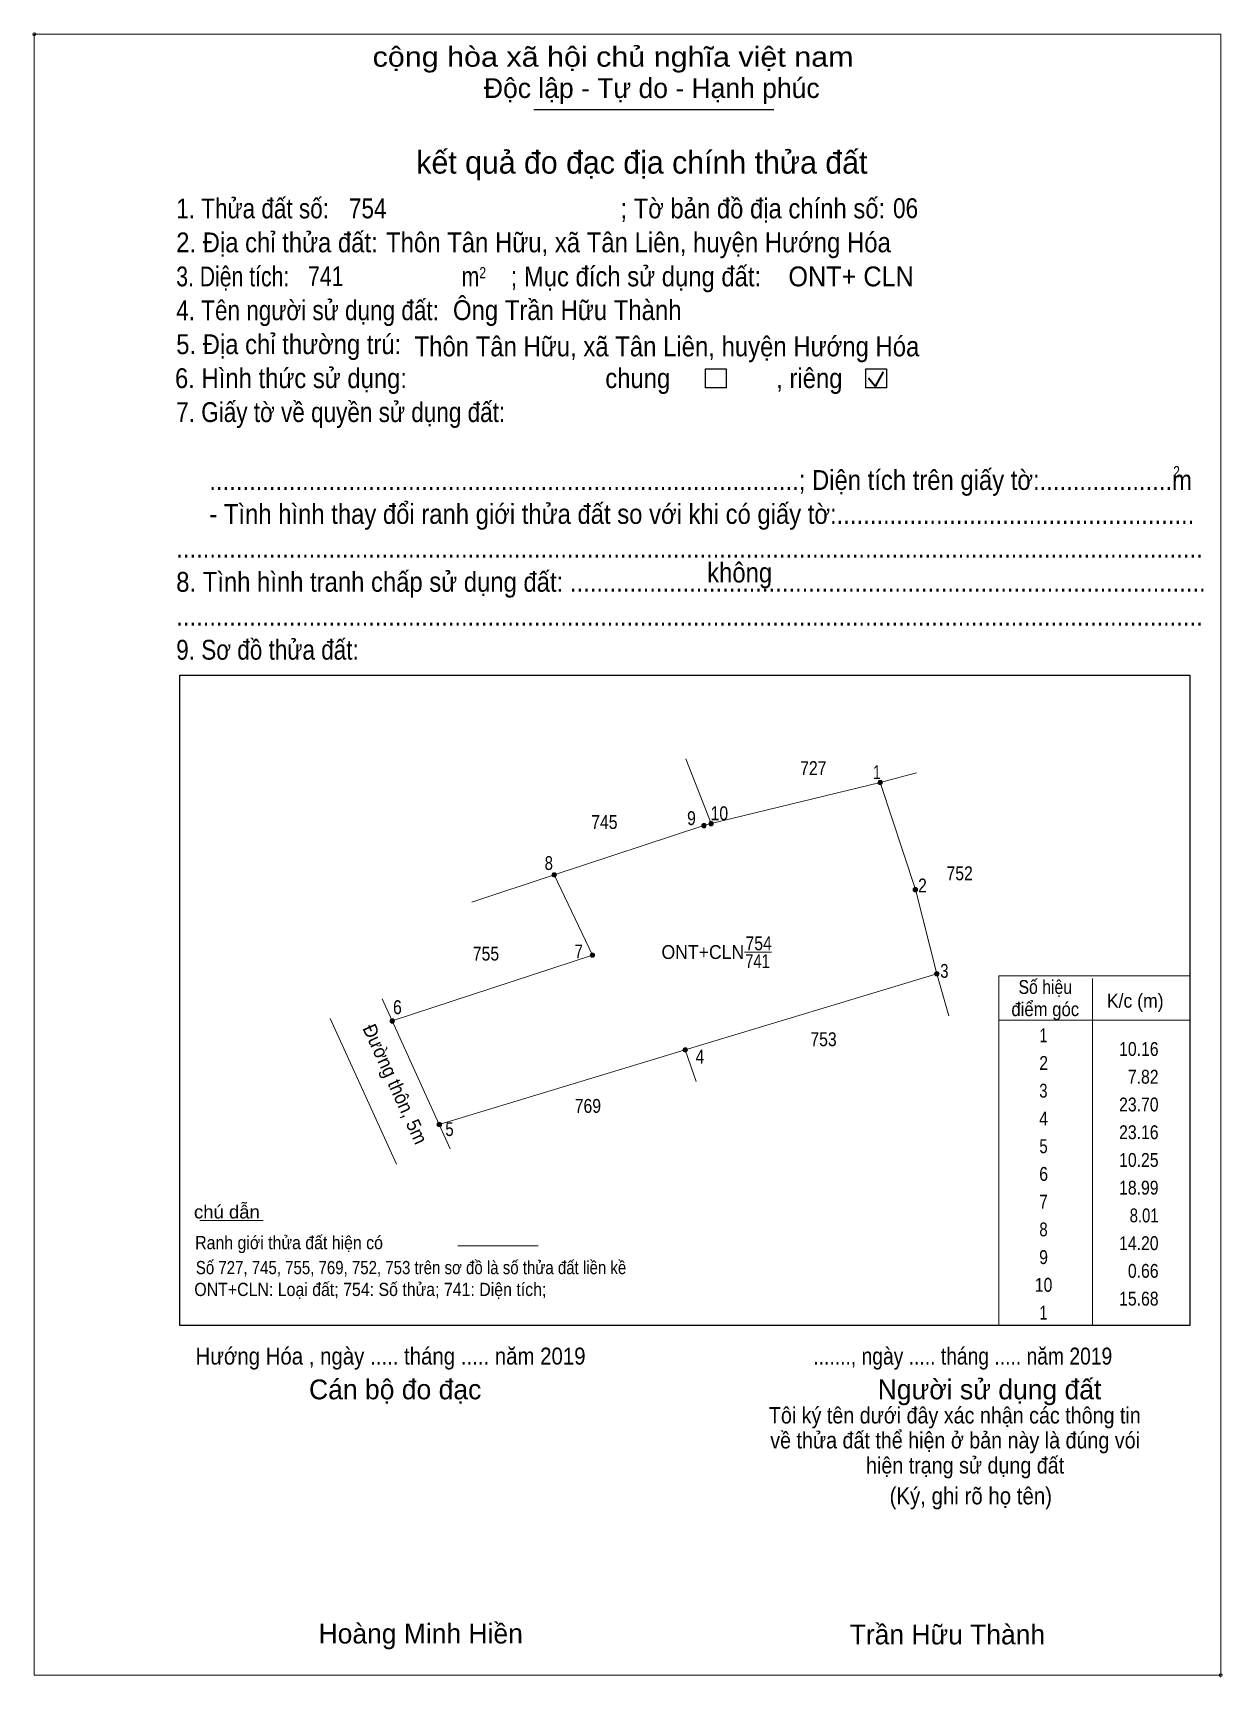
# Model space of a CAD drawing. Header units: metres. Extents: x 549067 to 549541, y 1837941 to 1838101.
# Drawn here: x 549067.5 to 549174.6, y 1837941.2 to 1838089.5 of the extents above; entities that cross this region are included whole.
import ezdxf
from ezdxf.enums import TextEntityAlignment as Align

# ---------------------------------------------------------------- set-up
doc = ezdxf.new("R2010")
doc.units = ezdxf.units.M
doc.header["$LTSCALE"] = 0.5
doc.header["$PDMODE"] = 32
doc.header["$PDSIZE"] = 0.25
for name, color, linetype, lineweight in [('1', 7, 'Continuous', 13), ('10', 7, 'Continuous', 13), ('15', 7, 'Continuous', 13), ('17', 7, 'Continuous', 13), ('18', 7, 'Continuous', 13), ('2', 7, 'Continuous', 13), ('6', 7, 'Continuous', 13), ('63', 7, 'Continuous', 13)]:
    doc.layers.add(name, color=color, linetype=linetype, lineweight=lineweight)
doc.layers.add('13', color=7, linetype='Continuous')

msp = doc.modelspace()

# ---------------------------------------------------------------- texts
at = {"layer": '1', "width": 0.8}
msp.add_text('741', height=1.25, dxfattribs=at).set_placement((549132.77, 1838005.21), align=Align.CENTER)
at = {"layer": '13', "width": 0.85}
for s, p in [('727', (549137.795, 1838022.61)), ('745', (549118.965, 1838017.75)), ('752', (549150.985, 1838013.13)), ('755', (549108.295, 1838005.89)), ('753', (549138.715, 1837998.17)), ('769', (549117.48, 1837992.16))]:
    msp.add_text(s, height=1.25, dxfattribs=at).set_placement(p, align=Align.CENTER)
at = {"layer": '15'}
for s, width, p in [('ONT+CLN', 0.95, (549127.84, 1838006.03)), ('754', 0.85, (549132.87, 1838006.82))]:
    msp.add_text(s, height=1.25, dxfattribs=dict(at, width=width)).set_placement(p, align=Align.CENTER)
at = {"layer": '2'}
for s, height, width, p in [('cộng hòa xã hội chủ nghĩa việt nam', 1.785, 1.15, (549098.08, 1838086.46)), ('1. Thửa đất số:', 1.785, 0.85, (549080.38, 1838072.79)), ('754', 1.79, 0.85, (549095.94, 1838072.79)), ('; Tờ bản đồ địa chính số:', 1.785, 0.9, (549120.41, 1838072.79)), ('06', 1.79, 0.85, (549144.98, 1838072.81)), ('2. Địa chỉ thửa đất:', 1.785, 0.9, (549080.38, 1838069.73)), ('Thôn Tân Hữu, xã Tân Liên, huyện Hướng Hóa', 1.79, 0.9, (549099.29, 1838069.73)), ('3. Diện tích:', 1.785, 0.8, (549080.38, 1838066.66)), ('741', 1.79, 0.8, (549092.26, 1838066.68)), ('m', 1.785, 0.8, (549106.1, 1838066.66)), ('2', 1.02, 0.8, (549107.7, 1838067.38)), ('; Mục đích sử dụng đất:', 1.785, 0.9, (549110.52, 1838066.66)), ('ONT+ CLN', 1.79, 0.95, (549135.55, 1838066.66)), ('4. Tên người sử dụng đất:', 1.785, 0.85, (549080.38, 1838063.61)), ('Ông Trần Hữu Thành', 1.79, 0.9, (549105.32, 1838063.62)), ('5. Địa chỉ thường trú:', 1.785, 0.9, (549080.38, 1838060.55)), ('Thôn Tân Hữu, xã Tân Liên, huyện Hướng Hóa', 1.79, 0.9, (549101.86, 1838060.35)), ('6. Hình thức sử dụng:', 1.785, 0.9, (549080.27, 1838057.49)), ('chung                , riêng', 1.785, 0.9, (549119.05, 1838057.49)), ('7. Giấy tờ về quyền sử dụng đất:', 1.785, 0.85, (549080.38, 1838054.43)), ('     .........................................................................................; Diện tích trên giấy tờ:....................m', 1.785, 0.9, (549080.38, 1838048.31)), ('2', 1.02, 0.8, (549170.23, 1838049.44)), ('     - Tình hình thay đổi ranh giới thửa đất so với khi có giấy tờ:......................................................', 1.785, 0.9, (549080.38, 1838045.25)), ('...........................................................................................................................................................', 1.785, 0.9, (549080.38, 1838042.19)), ('8. Tình hình tranh chấp sử dụng đất: ................................................................................................', 1.785, 0.9, (549080.38, 1838039.13)), ('không', 1.785, 0.9, (549128.23, 1838039.97)), ('9. Sơ đồ thửa đất:', 1.785, 0.85, (549080.38, 1838033.01)), ('...........................................................................................................................................................', 1.785, 0.9, (549080.38, 1838036.07)), ('Hướng Hóa , ngày ..... tháng ..... năm 2019', 1.528, 0.9, (549082.12, 1837969.47)), ('......., ngày ..... tháng ..... năm 2019', 1.528, 0.85, (549137.8, 1837969.47)), ('(Ký, ghi rõ họ tên)', 1.53, 0.9, (549144.67, 1837956.87))]:
    msp.add_text(s, height=height, dxfattribs=dict(at, width=width)).set_placement(p)
for s, height, p in [('Độc lập - Tự do - Hạnh phúc', 1.785, (549108.11, 1838083.64)), ('Cán bộ đo đạc', 1.785, (549092.35, 1837966.34)), ('Người sử dụng đất', 1.785, (549143.6, 1837966.34)), ('Hoàng Minh Hiền', 1.782, (549093.21, 1837944.33)), ('Trần Hữu Thành', 1.78, (549141.08, 1837944.25))]:
    msp.add_text(s, height=height, dxfattribs=at).set_placement(p)
for s, height, p in [('kết quả đo đạc địa chính thửa đất', 2.04, (549122.345, 1838076.82)), ('.', 0.51, (549174.5039, 1837941.21))]:
    msp.add_text(s, height=height, dxfattribs=at).set_placement(p, align=Align.CENTER)
at = {"layer": '2', "width": 0.9}
for s, p in [('Tôi ký tên dưới đây xác nhận các thông tin', (549150.55, 1837964.16)), ('về thửa đất thể hiện ở bản này là đúng vói', (549150.575, 1837961.91)), ('hiện trạng sử dụng đất', (549151.475, 1837959.65))]:
    msp.add_text(s, height=1.474, dxfattribs=at).set_placement(p, align=Align.CENTER)
at = {"layer": '6'}
for s, height, width, p in [('chú dẫn', 1.188, 1.05, (549081.98, 1837982.64)), ('Ranh giới thửa đất hiện có ', 1.188, 0.9, (549082.09, 1837979.87)), ('Số 727, 745, 755, 769, 752, 753 trên sơ đồ là số thửa đất liền kề', 1.19, 0.85, (549082.15, 1837977.62)), ('ONT+CLN: Loại đất; 754: Số thửa; 741: Diện tích;', 1.19, 0.9, (549082.01, 1837975.65))]:
    msp.add_text(s, height=height, dxfattribs=dict(at, width=width)).set_placement(p)
at = {"layer": '63'}
for s, width, p in [(' 1', 0.75, (549143.88, 1838022.24)), (' 9', 0.85, (549127.21, 1838018.1)), (' 10', 0.85, (549130.12, 1838018.54)), (' 8', 0.8, (549114.33, 1838014.05)), (' 2', 0.85, (549148.03, 1838012.03)), (' 7', 0.8, (549117.03, 1838006.08)), (' 3', 0.8, (549149.98, 1838004.33)), (' 6', 0.85, (549100.71, 1838001.06)), ('10.16', 0.85, (549168.91, 1837997.29)), (' 4', 0.85, (549127.97, 1837996.6)), ('7.82', 0.85, (549168.91, 1837994.79)), ('23.70', 0.85, (549168.91, 1837992.29)), (' 5', 0.8, (549105.38, 1837990.07)), ('23.16', 0.85, (549168.91, 1837989.79)), ('10.25', 0.85, (549168.91, 1837987.29)), ('18.99', 0.85, (549168.91, 1837984.79)), ('8.01', 0.8, (549168.91, 1837982.29)), ('14.20', 0.85, (549168.91, 1837979.79)), ('0.66', 0.85, (549168.91, 1837977.29)), ('15.68', 0.85, (549168.91, 1837974.79))]:
    msp.add_text(s, height=1.25, dxfattribs=dict(at, width=width)).set_placement(p, align=Align.RIGHT)
for s, width, p in [('Số hiệu', 0.85, (549158.7, 1838002.88)), ('điểm góc', 0.9, (549158.7, 1838000.88)), ('K/c (m)', 0.95, (549166.805, 1838001.64)), (' 1', 0.75, (549158.35, 1837998.53)), (' 2', 0.85, (549158.355, 1837996.03)), (' 3', 0.8, (549158.345, 1837993.53)), (' 4', 0.85, (549158.35, 1837991.03)), (' 5', 0.8, (549158.355, 1837988.53)), (' 6', 0.85, (549158.355, 1837986.03)), (' 7', 0.8, (549158.355, 1837983.53)), (' 8', 0.8, (549158.355, 1837981.03)), (' 9', 0.85, (549158.35, 1837978.53)), (' 10', 0.85, (549158.35, 1837976.03)), (' 1', 0.75, (549158.35, 1837973.53))]:
    msp.add_text(s, height=1.25, dxfattribs=dict(at, width=width)).set_placement(p, align=Align.CENTER)
at = {"layer": '63', "width": 0.95}
msp.add_text('Đường thôn, 5m', height=1.25, rotation=294.434, dxfattribs=at).set_placement((549099.5478, 1837994.4985), align=Align.CENTER)

# ---------------------------------------------------------------- hatches: boundary and pattern name
at = {"layer": '63'}
for points in [[(549144.02, 1838021.93, 1), (549143.62, 1838021.93, 1)], [(549128.14, 1838018.05, 1), (549127.74, 1838018.05, 1)], [(549128.78, 1838018.23, 1), (549128.38, 1838018.23, 1)], [(549114.65, 1838013.61, 1), (549114.25, 1838013.61, 1)], [(549147.19, 1838012.28, 1), (549146.79, 1838012.28, 1)], [(549118.09, 1838006.38, 1), (549117.69, 1838006.38, 1)], [(549149.13, 1838004.7, 1), (549148.73, 1838004.7, 1)], [(549100.05, 1838000.44, 1), (549099.65, 1838000.44, 1)], [(549126.45, 1837997.83, 1), (549126.05, 1837997.83, 1)], [(549104.29, 1837991.11, 1), (549103.89, 1837991.11, 1)]]:
    msp.add_hatch(color=256, dxfattribs=at).paths.add_polyline_path(points)

# ---------------------------------------------------------------- linework, layer by layer
at = {"layer": '1'}
msp.add_line((549128.58, 1838018.23), (549143.82, 1838021.93), dxfattribs=at)
msp.add_lwpolyline([(549143.82, 1838021.93), (549146.99, 1838012.28), (549148.93, 1838004.7), (549126.25, 1837997.83), (549104.09, 1837991.11), (549099.85, 1838000.44), (549117.89, 1838006.38), (549114.45, 1838013.6)], dxfattribs=at)
msp.add_lwpolyline([(549143.82, 1838021.93), (549146.99, 1838012.28), (549148.93, 1838004.7), (549126.25, 1837997.83), (549104.09, 1837991.11), (549099.85, 1838000.44), (549117.89, 1838006.38), (549114.45, 1838013.61), (549127.94, 1838018.05), (549128.58, 1838018.23)], close=True, dxfattribs=at)
at = {"layer": '10'}
msp.add_line((549107.03, 1838011.16), (549114.45, 1838013.61), dxfattribs=at)
msp.add_lwpolyline([(549114.45, 1838013.61), (549127.94, 1838018.05), (549128.58, 1838018.23)], dxfattribs=at)
at = {"layer": '15'}
for p, q in [((549143.82, 1838021.93), (549147.1, 1838022.8)), ((549148.93, 1838004.7), (549150, 1838000.91)), ((549094.25, 1838000.67), (549100.22, 1837987.53)), ((549104.09, 1837991.11), (549105.08, 1837988.92))]:
    msp.add_line(p, q, dxfattribs=at)
for points in [[(549148.93, 1838004.7), (549146.99, 1838012.28), (549143.82, 1838021.93)], [(549098.94, 1838002.45), (549099.85, 1838000.44), (549104.09, 1837991.11)]]:
    msp.add_lwpolyline(points, dxfattribs=at)
at = {"layer": '17'}
msp.add_line((549082.5, 1837982.47), (549088.23, 1837982.47), dxfattribs=at)
at = {"layer": '18'}
msp.add_line((549126.32, 1838024.06), (549128.58, 1838018.23), dxfattribs=at)
at = {"layer": '2', "lineweight": 25}
for p, q in [((549112.62, 1838082.59), (549134.25, 1838082.59)), ((549080.7, 1838031.6), (549171.73, 1838031.6)), ((549171.73, 1838031.6), (549171.73, 1837973))]:
    msp.add_line(p, q, dxfattribs=at)
at = {"layer": '2', "lineweight": 35}
for p, q in [((549143.39, 1838057.63), (549144.13, 1838058.96)), ((549142.78, 1838058.42), (549143.39, 1838057.63))]:
    msp.add_line(p, q, dxfattribs=at)
at = {"layer": '2'}
msp.add_lwpolyline([(549067.59, 1838089.38), (549174.51, 1838089.38), (549174.51, 1837941.48), (549067.59, 1837941.48)], close=True, dxfattribs=at)
at = {"layer": '2', "lineweight": 25}
for points in [[(549128.09, 1838059.21), (549129.93, 1838059.21), (549129.93, 1838057.5), (549128.09, 1838057.5)], [(549142.54, 1838059.21), (549144.38, 1838059.21), (549144.38, 1838057.5), (549142.54, 1838057.5)]]:
    msp.add_lwpolyline(points, close=True, dxfattribs=at)
msp.add_lwpolyline([(549171.73, 1837973), (549080.7, 1837973), (549080.7, 1838031.6)], dxfattribs=at)
at = {"layer": '2'}
for p in [(549067.59, 1838089.38), (549174.51, 1837941.48)]:
    msp.add_point(p, dxfattribs=at)
at = {"layer": '6'}
msp.add_line((549105.76, 1837980.16), (549113, 1837980.16), dxfattribs=at)
at = {"layer": '63'}
for p, q in [((549131.58, 1838006.64), (549134.04, 1838006.64)), ((549154.5, 1838004.5), (549171.73, 1838004.5)), ((549162.96, 1838004.26), (549162.96, 1837973)), ((549171.73, 1838004.5), (549171.73, 1837973)), ((549154.5, 1838000.5), (549171.73, 1838000.5)), ((549126.25, 1837997.83), (549127.24, 1837994.98))]:
    msp.add_line(p, q, dxfattribs=at)
msp.add_lwpolyline([(549171.73, 1837973), (549154.5, 1837973), (549154.5, 1838004.5)], dxfattribs=at)
for centre in [(549143.82, 1838021.93), (549127.94, 1838018.05), (549128.58, 1838018.23), (549114.45, 1838013.61), (549146.99, 1838012.28), (549117.89, 1838006.38), (549148.93, 1838004.7), (549099.85, 1838000.44), (549099.85, 1838000.44), (549126.25, 1837997.83), (549104.09, 1837991.11)]:
    msp.add_circle(centre, 0.2, dxfattribs=at)

msp.set_redraw_order([(e.dxf.handle, doc.entitydb.next_handle()) for e in msp.query("TEXT MTEXT ATTDEF DIMENSION ARC_DIMENSION")])  # texts and dimensions are drawn at this point

doc.saveas('drawing.dxf')
